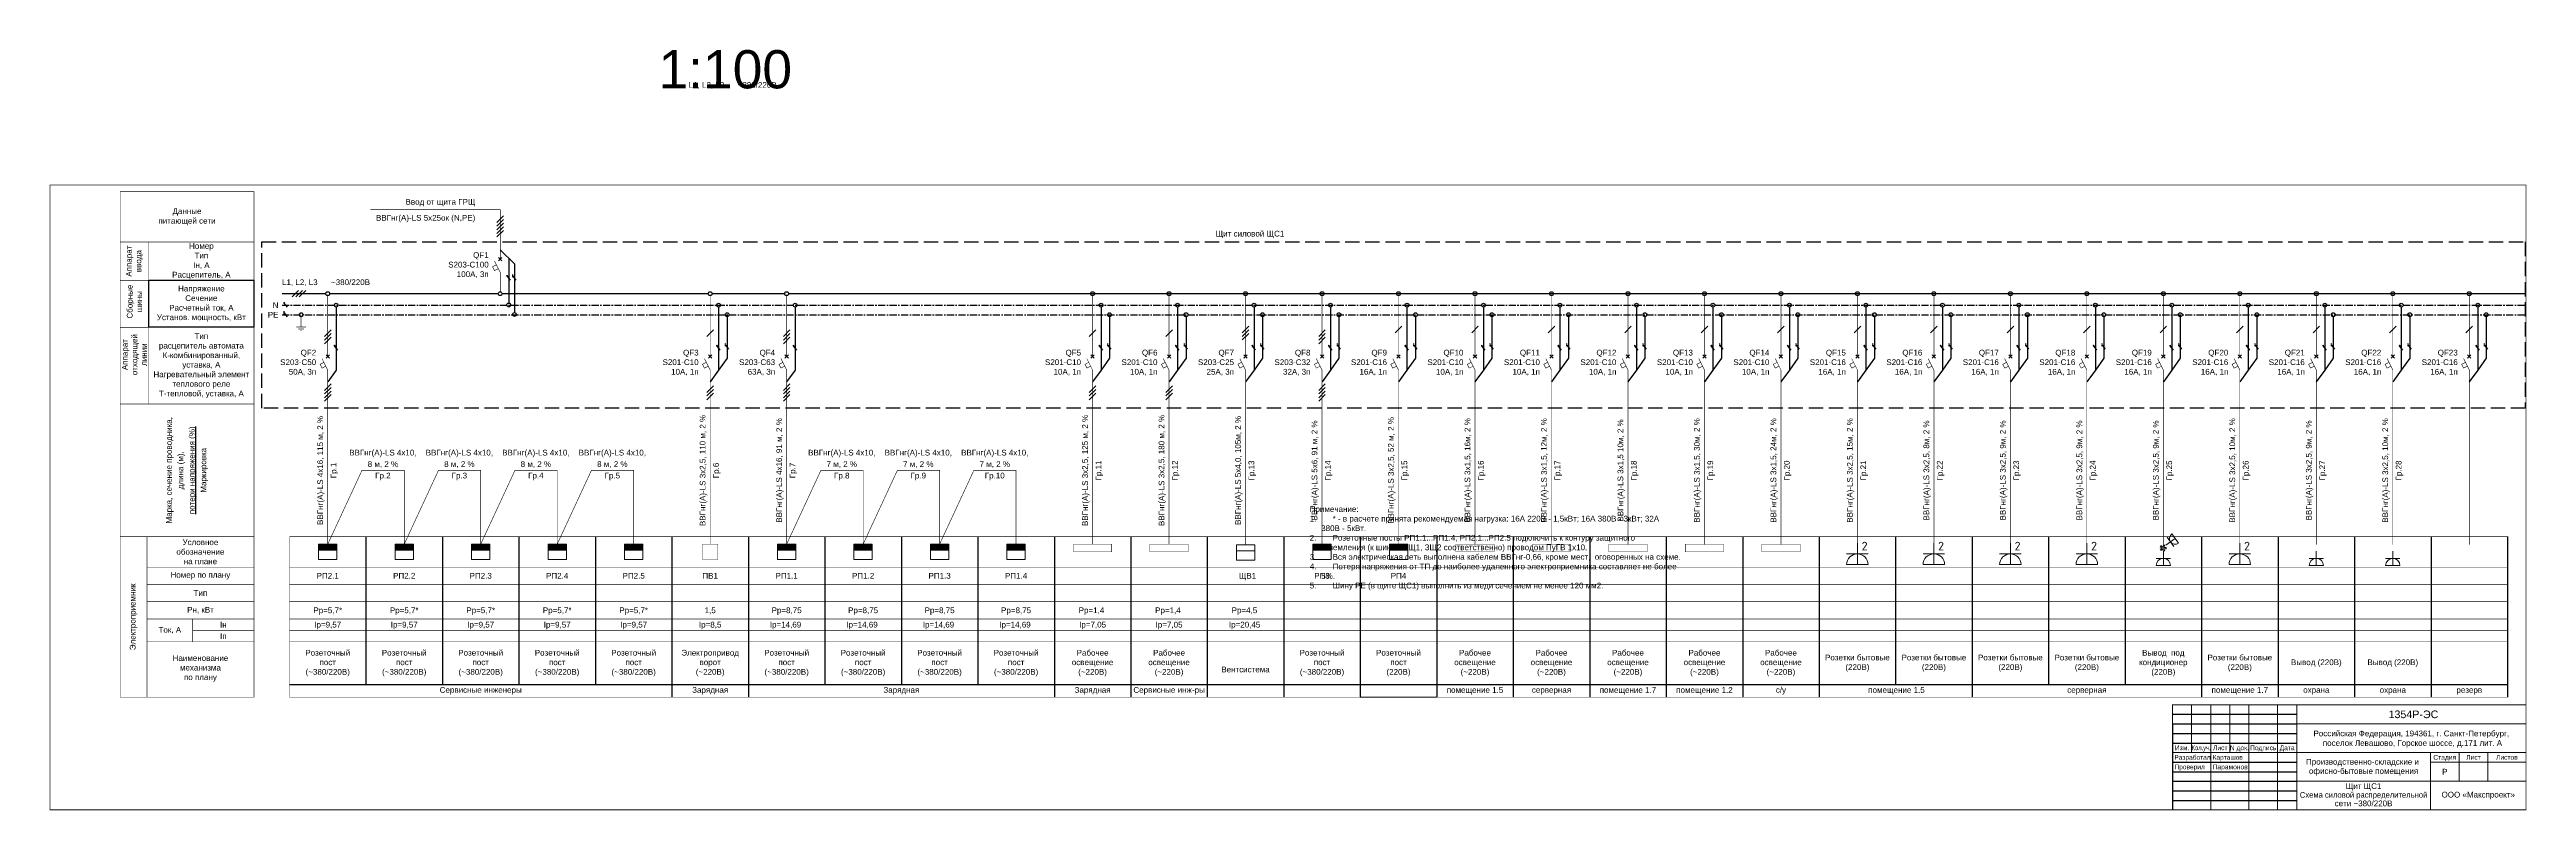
# Model space of a CAD drawing. Header units: millimetres. Extents: x -7047 to 653546, y -441812 to -147059.
# Drawn here: x 488048 to 617679, y -266499 to -226713 of the extents above; entities that cross this region are included whole.
import ezdxf
from ezdxf.enums import TextEntityAlignment as Align

# ---------------------------------------------------------------- set-up
doc = ezdxf.new("R2010")
doc.units = ezdxf.units.MM
for name, pattern in [('CENTER', [2, 1.25, -0.25, 0.25, -0.25]), ('CENTERX2', [4, 2.5, -0.5, 0.5, -0.5]), ('GOST2.303 4', [7, 5, -2, 0])]:
    doc.linetypes.add(name, pattern=pattern)
for name, color, linetype in [('$TEXT', 250, 'Continuous'), ('$ФОРМАТКА', 7, 'Continuous'), ('4Kabel', 7, 'Continuous'), ('4Obor', 2, 'Continuous'), ('4Text', 5, 'Continuous'), ('4Vspomog', 7, 'Continuous')]:
    doc.layers.add(name, color=color, linetype=linetype)
for name, color, linetype, lineweight in [('$Оbорудование', 173, 'Continuous', 20), ('$Оbорудование @ 1', 173, 'Continuous', 20), ('$Оbорудование @ 150', 173, 'Continuous', 20), ('$Оbорудование @ 60', 173, 'Continuous', 20), ('ЭОМ_схема_т', 7, 'Continuous', 25)]:
    doc.layers.add(name, color=color, linetype=linetype, lineweight=lineweight)
doc.styles.add('Arial', font='arial.ttf', dxfattribs={"height": 3.5})
doc.styles.add('Arial-0', font='arial.ttf')
doc.styles.add('ESKD', font='arial.ttf', dxfattribs={"width": 0.8, "height": 3})
doc.styles.add('ESKD_U', font='arial.ttf', dxfattribs={"width": 0.8, "height": 2.5})
doc.styles.add('GOST_B 0.0', font='isocpeur.ttf')
doc.styles.add('Аннот2.5', font='arial.ttf', dxfattribs={"height": 2.5})

# ---------------------------------------------------------------- blocks, each defined once
blk = doc.blocks.new('стрелка')
at = {"layer": '4Kabel', "linetype": 'Continuous', "const_width": 0.4}
blk.add_lwpolyline([(0, -4.4), (0, 0)], dxfattribs=at)
blk = doc.blocks.new('234234234')
at = {"layer": '$Оbорудование'}
h = blk.add_hatch(color=256, dxfattribs=at)
h.dxf.hatch_style = 1
h.paths.add_polyline_path([(150, 125), (30, 25), (150, 25)], flags=17)
h.paths.add_polyline_path([(150, 125), (-150, 125), (-30, 25), (30, 25)])
h.paths.add_polyline_path([(-150, 125), (-150, 25), (-30, 25)])
blk.add_lwpolyline([(-150, -125), (150, -125), (150, 125), (-150, 125)], close=True, dxfattribs=at)
blk.add_lwpolyline([(-150, 125), (-150, 25), (150, 25)], dxfattribs=at)
blk = doc.blocks.new('$БлокРозеток 2п+PEскрыт_IP2X')
at = {"layer": '$Оbорудование', "lineweight": 20}
blk.add_lwpolyline([(-2.5, 0, -1), (2.5, 0), (-2.5, 0)], format="xyb", dxfattribs=at)
for points in [[(-2.5, 2.5), (2.5, 2.5)], [(0, 0), (0, 5)]]:
    blk.add_lwpolyline(points, dxfattribs=at)
at = {"style": 'GOST_B 0.0'}
blk.add_attdef('КОЛИЧЕСТВОРОЗЕТОК', text='', height=2, dxfattribs=at).set_placement((1, 2.7), align=Align.BOTTOM_LEFT)
blk = doc.blocks.new('$Розетка 2п+PEcкрыт_IP2x')
at = {"layer": '$Оbорудование', "lineweight": 20}
blk.add_lwpolyline([(-2.5, 0, -1), (2.5, 0), (-2.5, 0)], format="xyb", dxfattribs=at)
for points in [[(-2.5, 2.5), (2.5, 2.5)], [(0, 0), (0, 5)]]:
    blk.add_lwpolyline(points, dxfattribs=at)
blk = doc.blocks.new('*U184')
at = {"layer": '$Оbорудование @ 1', "rotation": 35.85142707695863}
blk.add_blockref('$Розетка 2п+PEcкрыт_IP2x', (156, 98), dxfattribs=at)
at = {"layer": '$Оbорудование @ 60', "xscale": 60, "yscale": 60, "zscale": 60, "rotation": 35.85142707695862}
blk.add_blockref('$Розетка 2п+PEcкрыт_IP2x', (156, 98), dxfattribs=at)
blk = doc.blocks.new('вывод кондиционер')
for p, q in [((-163, 373), (-174, 409)), ((-163, 373), (-163, 373)), ((-154, 471), (-124, 493)), ((-74, 334), (-110, 334)), ((-58, 493), (-27, 471)), ((-7, 409), (-19, 374))]:
    blk.add_line(p, q)
for points in [[(-174, 409), (-147, 417), (-127, 422), (-113, 423)], [(-104, 398), (-124, 388), (-144, 380), (-163, 373)], [(-113, 423), (-133, 446), (-147, 462), (-154, 471)], [(-124, 493), (-115, 479), (-104, 461), (-92, 438)], [(-110, 334), (-109, 365), (-107, 386), (-104, 398)], [(-92, 438), (-83, 456), (-72, 474), (-58, 493)], [(-19, 374), (-35, 379), (-55, 387), (-79, 398)], [(-79, 398), (-75, 371), (-73, 350), (-74, 334)], [(-27, 471), (-41, 452), (-55, 436), (-70, 422)], [(-70, 422), (-57, 421), (-35, 417), (-7, 409)]]:
    blk.add_open_spline(points, degree=3)
at = {"layer": '$Оbорудование', "color": 1, "linetype": 'ByBlock'}
blk.add_blockref('*U184', (0, 0), dxfattribs=at)

msp = doc.modelspace()

# ---------------------------------------------------------------- linework, layer by layer
at = {"layer": '$Оbорудование', "color": 0, "linetype": 'ByBlock'}
for p, q in [((564651.5, -260577.6), (564651.5, -258807.8)), ((556645.7, -260577.6), (560648.7, -260577.6))]:
    msp.add_line(p, q, dxfattribs=at)
at = {"layer": '$Оbорудование'}
msp.add_lwpolyline([(550161.5, -253410), (551121.5, -253410), (551121.5, -252610), (550161.5, -252610)], close=True, dxfattribs=at)
msp.add_lwpolyline([(550161.5, -252610), (550161.5, -252930), (551121.5, -252930)], dxfattribs=at)
at = {"layer": '$ФОРМАТКА', "linetype": 'Continuous', "const_width": 50}
msp.add_lwpolyline([(488072.8, -266473.8), (617653.6, -266473.8), (617653.6, -233794), (488072.8, -233794)], close=True, dxfattribs=at)
at = {"layer": '$ФОРМАТКА'}
msp.add_lwpolyline([(617653.6, -266473.8, 50, 50, 0), (599153.6, -266473.8, 50, 50, 0), (599153.6, -260973.8, 50, 50, 0), (617653.6, -260973.8, 50, 50, 0)], format="xyseb", close=True, dxfattribs=at)
for points in [[(599153.6, -261473.8), (605653.6, -261473.8)], [(599153.6, -261973.8), (599153.6, -266473.8)], [(599153.6, -261973.8), (605653.6, -261973.8)], [(599153.6, -262473.8), (605653.6, -262473.8)], [(599153.6, -262973.8), (605653.6, -262973.8)], [(599153.6, -263973.8), (605653.6, -263973.8)], [(600153.6, -263473.8), (600153.6, -263473.8)], [(602153.6, -263473.8), (602153.6, -263473.8)], [(599153.6, -264473.8), (605653.6, -264473.8)], [(599153.6, -264973.8), (605653.6, -264973.8)], [(599153.6, -265473.8), (605653.6, -265473.8)], [(599153.6, -265973.8), (605653.6, -265973.8)]]:
    msp.add_lwpolyline(points, dxfattribs=at)
at = {"layer": '$ФОРМАТКА', "const_width": 50}
for points in [[(600153.6, -263473.8), (600153.6, -260973.8)], [(601153.6, -266473.8), (601153.6, -260973.8)], [(602153.6, -263473.8), (602153.6, -260973.8)], [(603153.6, -266473.8), (603153.6, -260973.8)], [(604653.6, -266473.8), (604653.6, -260973.8)], [(605653.6, -266473.8), (605653.6, -260973.8)], [(605653.6, -261973.8), (617653.6, -261973.8)], [(599153.6, -263473.8), (617653.6, -263473.8)], [(612653.6, -266473.8), (612653.6, -263473.8)], [(612653.6, -263973.8), (617653.6, -263973.8)], [(614153.6, -264973.8), (614153.6, -263473.8)], [(615653.6, -264973.8), (615653.6, -263473.8)], [(605653.6, -264973.8), (617653.6, -264973.8)]]:
    msp.add_lwpolyline(points, dxfattribs=at)
at = {"color": 7}
for points in [[(511462.7, -235751.6), (511808, -235406.3)], [(511462.7, -235948.6), (511808, -235603.4)], [(511462.7, -236131.8), (511808, -235786.5)], [(511462.7, -236328.8), (511808, -235983.5)], [(511462.7, -236511.9), (511808, -236166.6)], [(512380.3, -237922.6), (511635.4, -237177.6)], [(511547, -237755.9), (511723.7, -237579.1)], [(511723.7, -237755.9), (511547, -237579.1)], [(501083.3, -239305), (500738, -239650.3)], [(501280.3, -239305), (500935, -239650.3)], [(501463.4, -239305), (501118.1, -239650.3)], [(502435, -241715.9), (502780.3, -241370.6)], [(502435, -241913), (502780.3, -241567.7)], [(502435, -242096.1), (502780.3, -241750.8)], [(522449.1, -241715.9), (522794.4, -241370.6)], [(526451.9, -241715.9), (526797.2, -241370.6)], [(526451.9, -241913), (526797.2, -241567.7)], [(526451.9, -242096.1), (526797.2, -241750.8)], [(542463.2, -241715.9), (542808.5, -241370.6)], [(546466, -241715.9), (546811.3, -241370.6)], [(550468.8, -241518.9), (550814.1, -241173.6)], [(550468.8, -241715.9), (550814.1, -241370.6)], [(550468.8, -241715.9), (550814.1, -241370.6)], [(550468.8, -241899.1), (550814.1, -241553.8)], [(554471.6, -241715.9), (554816.9, -241370.6)], [(554471.6, -241913), (554816.9, -241567.7)], [(554471.6, -242096.1), (554816.9, -241750.8)], [(558474.4, -241518.9), (558819.7, -241173.6)], [(562477.3, -241518.9), (562822.5, -241173.6)], [(566480.1, -241518.9), (566825.4, -241173.6)], [(570482.9, -241518.9), (570828.2, -241173.6)], [(574485.7, -241518.9), (574831, -241173.6)], [(578488.5, -241518.9), (578833.8, -241173.6)], [(582491.3, -241518.9), (582836.6, -241173.6)], [(586494.1, -241518.9), (586839.4, -241173.6)], [(590497, -241518.9), (590842.3, -241173.6)], [(594499.8, -241518.9), (594845.1, -241173.6)], [(598502.6, -241518.9), (598847.9, -241173.6)], [(602505.4, -241518.9), (602850.7, -241173.6)], [(606508.2, -241518.9), (606853.5, -241173.6)], [(610511, -241518.9), (610856.3, -241173.6)], [(614513.9, -241518.9), (614859.1, -241173.6)], [(502519.3, -242857.6), (502696.1, -242680.8)], [(502696.1, -242857.6), (502519.3, -242680.8)], [(522533.4, -242857.6), (522710.1, -242680.8)], [(522710.1, -242857.6), (522533.4, -242680.8)], [(526536.2, -242857.6), (526713, -242680.8)], [(526713, -242857.6), (526536.2, -242680.8)], [(542547.4, -242857.6), (542724.2, -242680.8)], [(542724.2, -242857.6), (542547.4, -242680.8)], [(546550.3, -242857.6), (546727, -242680.8)], [(546727, -242857.6), (546550.3, -242680.8)], [(550553.1, -242857.6), (550729.8, -242680.8)], [(550729.8, -242857.6), (550553.1, -242680.8)], [(554555.9, -242857.6), (554732.7, -242680.8)], [(554732.7, -242857.6), (554555.9, -242680.8)], [(558558.7, -242857.6), (558735.5, -242680.8)], [(558735.5, -242857.6), (558558.7, -242680.8)], [(562561.5, -242857.6), (562738.3, -242680.8)], [(562738.3, -242857.6), (562561.5, -242680.8)], [(566564.3, -242857.6), (566741.1, -242680.8)], [(566741.1, -242857.6), (566564.3, -242680.8)], [(570567.1, -242857.6), (570743.9, -242680.8)], [(570743.9, -242857.6), (570567.1, -242680.8)], [(574570, -242857.6), (574746.7, -242680.8)], [(574746.7, -242857.6), (574570, -242680.8)], [(578572.8, -242857.6), (578749.6, -242680.8)], [(578749.6, -242857.6), (578572.8, -242680.8)], [(582575.6, -242857.6), (582752.4, -242680.8)], [(582752.4, -242857.6), (582575.6, -242680.8)], [(586578.4, -242857.6), (586755.2, -242680.8)], [(586755.2, -242857.6), (586578.4, -242680.8)], [(590581.2, -242857.6), (590758, -242680.8)], [(590758, -242857.6), (590581.2, -242680.8)], [(594584, -242857.6), (594760.8, -242680.8)], [(594760.8, -242857.6), (594584, -242680.8)], [(598586.8, -242857.6), (598763.6, -242680.8)], [(598763.6, -242857.6), (598586.8, -242680.8)], [(602589.7, -242857.6), (602766.4, -242680.8)], [(602766.4, -242857.6), (602589.7, -242680.8)], [(606592.5, -242857.6), (606769.3, -242680.8)], [(606769.3, -242857.6), (606592.5, -242680.8)], [(610595.3, -242857.6), (610772.1, -242680.8)], [(610772.1, -242857.6), (610595.3, -242680.8)], [(614598.1, -242857.6), (614774.9, -242680.8)], [(614774.9, -242857.6), (614598.1, -242680.8)], [(502435, -244538.4), (502780.3, -244193.1)], [(502435, -244721.6), (502780.3, -244376.3)], [(502435, -244918.6), (502780.3, -244573.3)], [(502435, -245101.7), (502780.3, -244756.4)], [(522449.1, -244642.1), (522794.4, -244296.8)], [(522449.1, -244825.2), (522794.4, -244479.9)], [(522449.1, -245032.5), (522794.4, -244687.3)], [(526451.9, -244538.4), (526797.2, -244193.1)], [(526451.9, -244721.6), (526797.2, -244376.3)], [(526451.9, -244918.6), (526797.2, -244573.3)], [(526451.9, -245101.7), (526797.2, -244756.4)], [(542463.2, -244642.1), (542808.5, -244296.8)], [(542463.2, -244825.2), (542808.5, -244479.9)], [(542463.2, -245032.5), (542808.5, -244687.3)], [(546466, -244642.1), (546811.3, -244296.8)], [(546466, -244825.2), (546811.3, -244479.9)], [(546466, -245032.5), (546811.3, -244687.3)], [(554471.6, -244538.4), (554816.9, -244193.1)], [(554471.6, -244721.6), (554816.9, -244376.3)], [(554471.6, -244918.6), (554816.9, -244573.3)], [(554471.6, -245101.7), (554816.9, -244756.4)], [(504609.1, -252177.6), (504609.1, -259910.8)], [(508611.9, -252177.6), (508611.9, -259910.8)], [(512614.7, -252177.6), (512614.7, -259910.8)], [(516617.5, -252177.6), (516617.5, -259910.8)], [(520620.3, -252177.6), (520620.3, -260577.6)], [(524623.2, -252177.6), (524623.2, -260577.6)], [(528626, -252177.6), (528626, -259910.8)], [(532628.8, -252177.6), (532628.8, -259910.8)], [(536631.6, -252177.6), (536631.6, -259910.8)], [(540634.4, -252177.6), (540634.4, -260577.6)], [(544637.2, -252177.6), (544637.2, -260577.6)], [(548640.1, -252177.6), (548640.1, -260577.6)], [(552642.9, -252177.6), (552642.9, -260577.6)], [(552642.9, -252177.6), (552642.9, -260577.6)], [(556645.7, -252177.6), (556645.7, -260577.6)], [(560648.5, -252177.6), (560648.5, -260577.6)], [(564651.3, -252177.6), (564651.3, -260577.6)], [(564651.3, -252177.6), (564651.3, -260577.6)], [(564651.5, -252177.6), (564651.5, -260577.6)], [(564651.5, -252177.6), (564651.5, -260577.6)], [(568654.1, -252177.6), (568654.1, -260577.6)], [(568654.1, -252177.6), (568654.1, -260577.6)], [(572656.9, -252177.6), (572656.9, -260577.6)], [(572656.9, -252177.6), (572656.9, -260577.6)], [(576659.8, -252177.6), (576659.8, -260577.6)], [(576659.8, -252177.6), (576659.8, -260577.6)], [(576659.8, -252177.6), (576659.8, -260577.6)], [(580662.6, -252177.6), (580662.6, -260577.6)], [(584665.4, -252177.6), (584665.4, -259910.8)], [(588668.2, -252177.6), (588668.2, -260577.6)], [(592671, -252177.6), (592671, -259910.8)], [(596673.8, -252177.6), (596673.8, -259910.8)], [(600676.6, -252177.6), (600676.6, -260577.6)], [(604679.5, -252177.6), (604679.5, -260577.6)], [(608682.3, -252177.6), (608682.3, -260577.6)], [(612685.1, -252177.6), (612685.1, -260577.6)], [(616687.9, -252177.6), (616687.9, -260577.6)], [(500606.3, -259910.8), (524623.2, -259910.8)], [(524623.2, -259910.8), (616687.9, -259910.8)]]:
    msp.add_lwpolyline(points, dxfattribs=at)
for points, const_width in [([(502508.2, -239477.6), (500211.4, -239477.6)], 80), ([(511535.4, -239478.7), (502708.1, -239478.7)], 80), ([(511981.8, -239478.7), (511735.3, -239478.7)], 80), ([(522521.8, -239478.7), (511981.8, -239478.7)], 80), ([(522721.8, -239477.6), (526456.4, -239477.6), (526524.6, -239477.6)], 80), ([(526724.6, -239477.6), (617613.4, -239477.6)], 80), ([(542735.8, -239477.6), (546538.6, -239477.6)], 80), ([(546738.6, -239477.6), (552143.4, -239477.6)], 80), ([(500606.3, -252177.6), (524623.2, -252177.6)], 30), ([(500606.3, -252177.6), (500606.3, -260577.6)], 30), ([(524623.2, -252177.6), (616687.9, -252177.6)], 30), ([(500606.3, -253777.6), (524623.2, -253777.6)], 30), ([(524623.2, -253777.6), (616687.9, -253777.6)], 30), ([(500606.3, -254679.9), (524623.2, -254679.9)], 30), ([(500606.3, -254679.9), (524623.2, -254679.9)], 30), ([(524623.2, -254679.9), (548640.1, -254679.9)], 30), ([(524623.2, -254679.9), (616687.9, -254679.9)], 30), ([(500606.3, -255582.1), (524623.2, -255582.1)], 30), ([(500606.3, -256484.4), (524623.2, -256484.4)], 30), ([(524623.2, -255582.1), (616687.9, -255582.1)], 30), ([(524623.2, -256484.4), (616687.9, -256484.4)], 30), ([(500606.3, -257084.4), (524623.2, -257084.4)], 30), ([(500606.3, -257684.4), (524623.2, -257684.4)], 30), ([(524623.2, -257084.4), (616687.9, -257084.4)], 30), ([(524623.2, -257684.4), (616687.9, -257684.4)], 30), ([(500606.3, -260577.6), (616687.9, -260577.6)], 30)]:
    msp.add_lwpolyline(points, dxfattribs=dict(at, const_width=const_width))
for points, const_width in [([(522221.8, -253377.6), (523021.8, -253377.6), (523021.8, -252577.6), (522221.8, -252577.6)], 30), ([(541635.8, -252977.6), (543635.8, -252977.6), (543635.8, -252577.6), (541635.8, -252577.6)], 20), ([(545638.6, -252977.6), (547638.6, -252977.6), (547638.6, -252577.6), (545638.6, -252577.6)], 20), ([(561649.9, -252977.6), (563649.9, -252977.6), (563649.9, -252577.6), (561649.9, -252577.6)], 20), ([(561649.9, -252977.6), (563649.9, -252977.6), (563649.9, -252577.6), (561649.9, -252577.6)], 20), ([(565652.7, -252977.6), (567652.7, -252977.6), (567652.7, -252577.6), (565652.7, -252577.6)], 20), ([(569655.5, -252977.6), (571655.5, -252977.6), (571655.5, -252577.6), (569655.5, -252577.6)], 20), ([(573658.3, -252977.6), (575658.3, -252977.6), (575658.3, -252577.6), (573658.3, -252577.6)], 20), ([(577661.2, -252977.6), (579661.2, -252977.6), (579661.2, -252577.6), (577661.2, -252577.6)], 20)]:
    msp.add_lwpolyline(points, close=True, dxfattribs=dict(at, const_width=const_width))
at = {"layer": '4Kabel', "color": 7}
for p, q in [((512080.3, -237622.6), (512080.3, -239967.5)), ((512380.3, -237922.6), (512380.3, -240467.5)), ((512165.9, -238771.5), (511994.7, -238547)), ((512465.9, -238771.5), (512294.7, -238547)), ((500499.8, -240189.8), (500328.7, -239965.3)), ((500328.7, -240540.3), (500328.7, -240390.3)), ((500499.8, -240689.8), (500328.7, -240465.3)), ((503051.2, -240177.6), (503051.2, -243469.2)), ((523065.3, -240177.6), (523065.3, -243469.2)), ((523508.8, -240677.6), (523508.8, -242847.5)), ((527068.1, -240177.6), (527068.1, -243469.2)), ((543079.3, -240177.6), (543079.3, -243469.2)), ((543522.9, -240677.6), (543522.9, -242847.5)), ((547082.2, -240177.6), (547082.2, -243469.2)), ((547525.7, -240677.6), (547525.7, -242847.5)), ((551085, -240177.6), (551085, -243469.2)), ((551528.5, -240677.6), (551528.5, -242847.5)), ((555087.8, -240177.6), (555087.8, -243469.2)), ((555531.3, -240677.6), (555531.3, -242847.5)), ((559090.6, -240177.6), (559090.6, -243469.2)), ((559534.1, -240677.6), (559534.1, -242847.5)), ((563093.4, -240177.6), (563093.4, -243469.2)), ((563536.9, -240677.6), (563536.9, -242847.5)), ((567096.2, -240177.6), (567096.2, -243469.2)), ((567539.7, -240677.6), (567539.7, -242847.5)), ((571099, -240177.6), (571099, -243469.2)), ((571542.6, -240677.6), (571542.6, -242847.5)), ((575101.9, -240177.6), (575101.9, -243469.2)), ((575545.4, -240677.6), (575545.4, -242847.5)), ((579104.7, -240177.6), (579104.7, -243469.2)), ((579548.2, -240677.6), (579548.2, -242847.5)), ((583107.5, -240177.6), (583107.5, -243469.2)), ((583551, -240677.6), (583551, -242847.5)), ((587110.3, -240177.6), (587110.3, -243469.2)), ((587553.8, -240677.6), (587553.8, -242847.5)), ((591113.1, -240177.6), (591113.1, -243469.2)), ((591556.6, -240677.6), (591556.6, -242847.5)), ((595115.9, -240177.6), (595115.9, -243469.2)), ((595559.4, -240677.6), (595559.4, -242847.5)), ((599118.7, -240177.6), (599118.7, -243469.2)), ((599562.3, -240677.6), (599562.3, -242847.5)), ((603121.6, -240177.6), (603121.6, -243469.2)), ((603565.1, -240677.6), (603565.1, -242847.5)), ((607124.4, -240177.6), (607124.4, -243469.2)), ((607567.9, -240677.6), (607567.9, -242847.5)), ((611127.2, -240177.6), (611127.2, -243469.2)), ((611570.7, -240677.6), (611570.7, -242847.5)), ((615130, -240177.6), (615130, -243469.2)), ((615573.5, -240677.6), (615573.5, -242847.5)), ((503136.8, -242424.8), (502965.6, -242200.4)), ((523150.8, -242424.8), (522979.7, -242200.4)), ((523594.3, -242379.5), (523423.2, -242155.1)), ((527153.7, -242424.8), (526982.5, -242200.4)), ((543164.9, -242424.8), (542993.8, -242200.4)), ((543608.4, -242379.5), (543437.3, -242155.1)), ((547167.7, -242424.8), (546996.6, -242200.4)), ((547611.2, -242379.5), (547440.1, -242155.1)), ((551170.5, -242424.8), (550999.4, -242200.4)), ((551614.1, -242379.5), (551442.9, -242155.1)), ((555173.4, -242424.8), (555002.2, -242200.4)), ((555616.9, -242379.5), (555445.7, -242155.1)), ((559176.2, -242424.8), (559005, -242200.4)), ((559619.7, -242379.5), (559448.5, -242155.1)), ((563179, -242424.8), (563007.8, -242200.4)), ((563622.5, -242379.5), (563451.4, -242155.1)), ((567181.8, -242424.8), (567010.7, -242200.4)), ((567625.3, -242379.5), (567454.2, -242155.1)), ((571184.6, -242424.8), (571013.5, -242200.4)), ((571628.1, -242379.5), (571457, -242155.1)), ((575187.4, -242424.8), (575016.3, -242200.4)), ((575630.9, -242379.5), (575459.8, -242155.1)), ((579190.2, -242424.8), (579019.1, -242200.4)), ((579633.8, -242379.5), (579462.6, -242155.1)), ((583193.1, -242424.8), (583021.9, -242200.4)), ((583636.6, -242379.5), (583465.4, -242155.1)), ((587195.9, -242424.8), (587024.7, -242200.4)), ((587639.4, -242379.5), (587468.2, -242155.1)), ((591198.7, -242424.8), (591027.5, -242200.4)), ((591642.2, -242379.5), (591471.1, -242155.1)), ((595201.5, -242424.8), (595030.4, -242200.4)), ((595645, -242379.5), (595473.9, -242155.1)), ((599204.3, -242424.8), (599033.2, -242200.4)), ((599647.8, -242379.5), (599476.7, -242155.1)), ((603207.1, -242424.8), (603036, -242200.4)), ((603650.6, -242379.5), (603479.5, -242155.1)), ((607209.9, -242424.8), (607038.8, -242200.4)), ((607653.5, -242379.5), (607482.3, -242155.1)), ((611212.8, -242424.8), (611041.6, -242200.4)), ((611656.3, -242379.5), (611485.1, -242155.1)), ((615215.6, -242424.8), (615044.4, -242200.4)), ((615659.1, -242379.5), (615487.9, -242155.1)), ((503051.2, -243469.2), (502607.7, -244090.9)), ((523065.3, -243469.2), (522621.8, -244090.9)), ((523508.8, -242847.5), (523065.3, -243469.2)), ((527068.1, -243469.2), (526624.6, -244090.9)), ((543079.3, -243469.2), (542635.8, -244090.9)), ((543522.9, -242847.5), (543079.3, -243469.2)), ((547082.2, -243469.2), (546638.6, -244090.9)), ((547525.7, -242847.5), (547082.2, -243469.2)), ((551085, -243469.2), (550641.5, -244090.9)), ((551528.5, -242847.5), (551085, -243469.2)), ((555087.8, -243469.2), (554644.3, -244090.9)), ((555087.8, -243469.2), (554644.3, -244090.9)), ((555531.3, -242847.5), (555087.8, -243469.2)), ((559090.6, -243469.2), (558647.1, -244090.9)), ((559534.1, -242847.5), (559090.6, -243469.2)), ((563093.4, -243469.2), (562649.9, -244090.9)), ((563536.9, -242847.5), (563093.4, -243469.2)), ((567096.2, -243469.2), (566652.7, -244090.9)), ((567539.7, -242847.5), (567096.2, -243469.2)), ((571099, -243469.2), (570655.5, -244090.9)), ((571542.6, -242847.5), (571099, -243469.2)), ((575101.9, -243469.2), (574658.3, -244090.9)), ((575545.4, -242847.5), (575101.9, -243469.2)), ((579104.7, -243469.2), (578661.2, -244090.9)), ((579548.2, -242847.5), (579104.7, -243469.2)), ((583107.5, -243469.2), (582664, -244090.9)), ((583551, -242847.5), (583107.5, -243469.2)), ((587110.3, -243469.2), (586666.8, -244090.9)), ((587553.8, -242847.5), (587110.3, -243469.2)), ((591113.1, -243469.2), (590669.6, -244090.9)), ((591556.6, -242847.5), (591113.1, -243469.2)), ((595115.9, -243469.2), (594672.4, -244090.9)), ((595559.4, -242847.5), (595115.9, -243469.2)), ((599118.7, -243469.2), (598675.2, -244090.9)), ((599562.3, -242847.5), (599118.7, -243469.2)), ((603121.6, -243469.2), (602678.1, -244090.9)), ((603565.1, -242847.5), (603121.6, -243469.2)), ((607124.4, -243469.2), (606680.9, -244090.9)), ((607567.9, -242847.5), (607124.4, -243469.2)), ((611127.2, -243469.2), (610683.7, -244090.9)), ((611570.7, -242847.5), (611127.2, -243469.2)), ((615130, -243469.2), (614686.5, -244090.9)), ((615573.5, -242847.5), (615130, -243469.2))]:
    msp.add_line(p, q, dxfattribs=at)
at = {"layer": '4Kabel', "color": 7, "linetype": 'CENTER'}
for p, q in [((512294.7, -238622), (512294.7, -238472)), ((523423.2, -242230.1), (523423.2, -242080.1)), ((543437.3, -242230.1), (543437.3, -242080.1)), ((547440.1, -242230.1), (547440.1, -242080.1)), ((551442.9, -242230.1), (551442.9, -242080.1)), ((555445.7, -242230.1), (555445.7, -242080.1)), ((559448.5, -242230.1), (559448.5, -242080.1)), ((563451.4, -242230.1), (563451.4, -242080.1)), ((567454.2, -242230.1), (567454.2, -242080.1)), ((571457, -242230.1), (571457, -242080.1)), ((575459.8, -242230.1), (575459.8, -242080.1)), ((579462.6, -242230.1), (579462.6, -242080.1)), ((583465.4, -242230.1), (583465.4, -242080.1)), ((587468.2, -242230.1), (587468.2, -242080.1)), ((591471.1, -242230.1), (591471.1, -242080.1)), ((595473.9, -242230.1), (595473.9, -242080.1)), ((599476.7, -242230.1), (599476.7, -242080.1)), ((603479.5, -242230.1), (603479.5, -242080.1)), ((607482.3, -242230.1), (607482.3, -242080.1)), ((611485.1, -242230.1), (611485.1, -242080.1)), ((615487.9, -242230.1), (615487.9, -242080.1))]:
    msp.add_line(p, q, dxfattribs=at)
at = {"layer": '4Kabel', "color": 7, "linetype": 'CENTERX2', "ltscale": 150}
for p, q in [((500214.2, -240077.6), (617613.4, -240077.6)), ((500214.2, -240577.6), (617613.4, -240577.6))]:
    msp.add_line(p, q, dxfattribs=at)
at = {"layer": '4Kabel', "color": 7, "linetype": 'Continuous', "const_width": 30}
for points in [[(511635.4, -235078.8), (504828.4, -235078.8)], [(511635.4, -237667.5), (511635.4, -235078.8)], [(502607.7, -242769.2), (502607.7, -239577.6)], [(522621.8, -242769.2), (522621.8, -239577.6)], [(526624.6, -242769.2), (526624.6, -239577.6)], [(542635.8, -242769.2), (542635.8, -239577.6)], [(546638.6, -242769.2), (546638.6, -239577.6)], [(550641.5, -242769.2), (550641.5, -239577.6)], [(554644.3, -242769.2), (554644.3, -239577.6)], [(558647.1, -242769.2), (558647.1, -239577.6)], [(562649.9, -242769.2), (562649.9, -239577.6)], [(566652.7, -242769.2), (566652.7, -239577.6)], [(570655.5, -242769.2), (570655.5, -239577.6)], [(574658.3, -242769.2), (574658.3, -239577.6)], [(578661.2, -242769.2), (578661.2, -239577.6)], [(582664, -242769.2), (582664, -239577.6)], [(586666.8, -242769.2), (586666.8, -239577.6)], [(590669.6, -242769.2), (590669.6, -239577.6)], [(594672.4, -242769.2), (594672.4, -239577.6)], [(598675.2, -242769.2), (598675.2, -239577.6)], [(602678.1, -242769.2), (602678.1, -239577.6)], [(606680.9, -242769.2), (606680.9, -239577.6)], [(610683.7, -242769.2), (610683.7, -239577.6)], [(614686.5, -242769.2), (614686.5, -239577.6)], [(502607.7, -243469.2), (502607.7, -252577.6)], [(522621.8, -243469.2), (522621.8, -252577.6)], [(526624.6, -243469.2), (526624.6, -252577.6)], [(542635.8, -243469.2), (542635.8, -252577.6)], [(546638.6, -243469.2), (546638.6, -252577.6)], [(550641.5, -243469.2), (550641.5, -252610)], [(554644.3, -243469.2), (554644.3, -252577.6)], [(558647.1, -243469.2), (558647.1, -252577.6)], [(558647.1, -243469.2), (558647.1, -252610)], [(562649.9, -243469.2), (562649.9, -252610)], [(566652.7, -243469.2), (566652.7, -252610)], [(570655.5, -243469.2), (570655.5, -252610)], [(574658.3, -243469.2), (574658.3, -252610)], [(578661.2, -243469.2), (578661.2, -252610)], [(582664, -243469.2), (582664, -252610)], [(586666.8, -243469.2), (586666.8, -252610)], [(590669.6, -243469.2), (590669.6, -252610)], [(594672.4, -243469.2), (594672.4, -252610)], [(598675.2, -243469.2), (598675.2, -252610)], [(602678.1, -243469.2), (602678.1, -252610)], [(606680.9, -243469.2), (606680.9, -252610)], [(610683.7, -243469.2), (610683.7, -252610)], [(614686.5, -243469.2), (614686.5, -252610)]]:
    msp.add_lwpolyline(points, dxfattribs=at)
at = {"layer": '4Kabel', "color": 7, "const_width": 30}
for points in [[(511635.4, -238367.5), (511635.4, -239381.2)], [(501214.2, -240677.6), (501214.2, -241221.5)], [(500964.2, -241221.5), (501464.2, -241221.5)], [(501064.2, -241321.5), (501364.2, -241321.5)], [(501164.2, -241421.5), (501264.2, -241421.5)]]:
    msp.add_lwpolyline(points, dxfattribs=at)
at = {"layer": '4Kabel', "color": 7, "const_width": 50}
for points in [[(511969.7, -238547, 1), (512019.7, -238547, 1)], [(500303.7, -239965.3, 1), (500353.7, -239965.3, 1)], [(502940.6, -242200.4, 1), (502990.6, -242200.4, 1)], [(522954.7, -242200.4, 1), (523004.7, -242200.4, 1)], [(526957.5, -242200.4, 1), (527007.5, -242200.4, 1)], [(542968.8, -242200.4, 1), (543018.8, -242200.4, 1)], [(546971.6, -242200.4, 1), (547021.6, -242200.4, 1)], [(550974.4, -242200.4, 1), (551024.4, -242200.4, 1)], [(554977.2, -242200.4, 1), (555027.2, -242200.4, 1)], [(558980, -242200.4, 1), (559030, -242200.4, 1)], [(562982.8, -242200.4, 1), (563032.8, -242200.4, 1)], [(566985.7, -242200.4, 1), (567035.7, -242200.4, 1)], [(570988.5, -242200.4, 1), (571038.5, -242200.4, 1)], [(574991.3, -242200.4, 1), (575041.3, -242200.4, 1)], [(578994.1, -242200.4, 1), (579044.1, -242200.4, 1)], [(582996.9, -242200.4, 1), (583046.9, -242200.4, 1)], [(586999.7, -242200.4, 1), (587049.7, -242200.4, 1)], [(591002.5, -242200.4, 1), (591052.5, -242200.4, 1)], [(595005.4, -242200.4, 1), (595055.4, -242200.4, 1)], [(599008.2, -242200.4, 1), (599058.2, -242200.4, 1)], [(603011, -242200.4, 1), (603061, -242200.4, 1)], [(607013.8, -242200.4, 1), (607063.8, -242200.4, 1)], [(611016.6, -242200.4, 1), (611066.6, -242200.4, 1)], [(615019.4, -242200.4, 1), (615069.4, -242200.4, 1)]]:
    msp.add_lwpolyline(points, format="xyb", close=True, dxfattribs=at)
at = {"layer": '4Kabel', "color": 7, "linetype": 'Continuous'}
for points in [[(506610.5, -252577.6, 30, 30, 0), (506610.5, -248713.3, 30, 30, 0), (504401.7, -248713.3, 30, 30, 0), (502607.7, -252577.6, 0, 0, 0)], [(510613.3, -252577.6, 30, 30, 0), (510613.3, -248713.3, 30, 30, 0), (508404.5, -248713.3, 30, 30, 0), (506610.5, -252577.6, 0, 0, 0)], [(514616.1, -252577.6, 30, 30, 0), (514616.1, -248713.3, 30, 30, 0), (512407.3, -248713.3, 30, 30, 0), (510613.3, -252577.6, 0, 0, 0)], [(518618.9, -252577.6, 30, 30, 0), (518618.9, -248713.3, 30, 30, 0), (516410.1, -248713.3, 30, 30, 0), (514616.1, -252577.6, 0, 0, 0)], [(530627.4, -252577.6, 30, 30, 0), (530627.4, -248713.3, 30, 30, 0), (528418.6, -248713.3, 30, 30, 0), (526624.6, -252577.6, 0, 0, 0)], [(534630.2, -252577.6, 30, 30, 0), (534630.2, -248713.3, 30, 30, 0), (532421.4, -248713.3, 30, 30, 0), (530627.4, -252577.6, 0, 0, 0)], [(538633, -252577.6, 30, 30, 0), (538633, -248713.3, 30, 30, 0), (536424.2, -248713.3, 30, 30, 0), (534630.2, -252577.6, 0, 0, 0)]]:
    msp.add_lwpolyline(points, format="xyseb", dxfattribs=at)
at = {"layer": '4Kabel', "color": 7}
for centre in [(502607.7, -239477.6), (522621.8, -239477.6), (526624.6, -239477.6), (542635.8, -239477.6), (546638.6, -239477.6), (550641.5, -239477.6), (554644.3, -239477.6), (558647.1, -239477.6), (562649.9, -239477.6), (566652.7, -239477.6), (570655.5, -239477.6), (574658.3, -239477.6), (578661.2, -239477.6), (582664, -239477.6), (582664, -239477.6), (586666.8, -239477.6), (590669.6, -239477.6), (594672.4, -239477.6), (598675.2, -239477.6), (602678.1, -239477.6), (606680.9, -239477.6), (610683.7, -239477.6), (614686.5, -239477.6), (501214.2, -240577.6), (503051.2, -240077.6), (512080.3, -240067.5), (512380.3, -240567.5), (523065.3, -240077.6), (523508.8, -240577.6), (527068.1, -240077.6), (543079.3, -240077.6), (543522.9, -240577.6), (547082.2, -240077.6), (547525.7, -240577.6), (551085, -240077.6), (551528.5, -240577.6), (555087.8, -240077.6), (555531.3, -240577.6), (559090.6, -240077.6), (559534.1, -240577.6), (563093.4, -240077.6), (563536.9, -240577.6), (567096.2, -240077.6), (567539.7, -240577.6), (571099, -240077.6), (571099, -240077.6), (571542.6, -240577.6), (575101.9, -240077.6), (575545.4, -240577.6), (579104.7, -240077.6), (579548.2, -240577.6), (583107.5, -240077.6), (583551, -240577.6), (587110.3, -240077.6), (587553.8, -240577.6), (591113.1, -240077.6), (591556.6, -240577.6), (595115.9, -240077.6), (595559.4, -240577.6), (599118.7, -240077.6), (599562.3, -240577.6), (603121.6, -240077.6), (603565.1, -240577.6), (607124.4, -240077.6), (607567.9, -240577.6), (611127.2, -240077.6), (611570.7, -240577.6), (615130, -240077.6), (615573.5, -240577.6)]:
    msp.add_circle(centre, 100, dxfattribs=at)
at = {"layer": '4Kabel', "color": 7, "linetype": 'Continuous'}
msp.add_circle((511635.4, -239481.2), 100, dxfattribs=at)
at = {"layer": '4Obor', "color": 7, "linetype": 'Continuous', "const_width": 30}
for points in [[(511435.4, -237967.5), (511235.4, -238067.5), (511335.4, -238267.5), (511535.4, -238167.5)], [(511635.4, -238367.5), (511335.4, -237767.5)], [(502407.7, -243069.2), (502207.7, -243169.2), (502307.7, -243369.2), (502507.7, -243269.2)], [(502607.7, -243469.2), (502307.7, -242869.2)], [(522421.8, -243069.2), (522221.8, -243169.2), (522321.8, -243369.2), (522521.8, -243269.2)], [(522621.8, -243469.2), (522321.8, -242869.2)], [(526424.6, -243069.2), (526224.6, -243169.2), (526324.6, -243369.2), (526524.6, -243269.2)], [(526624.6, -243469.2), (526324.6, -242869.2)], [(542435.8, -243069.2), (542235.8, -243169.2), (542335.8, -243369.2), (542535.8, -243269.2)], [(542635.8, -243469.2), (542335.8, -242869.2)], [(546438.6, -243069.2), (546238.6, -243169.2), (546338.6, -243369.2), (546538.6, -243269.2)], [(546638.6, -243469.2), (546338.6, -242869.2)], [(550441.5, -243069.2), (550241.5, -243169.2), (550341.5, -243369.2), (550541.5, -243269.2)], [(550641.5, -243469.2), (550341.5, -242869.2)], [(554444.3, -243069.2), (554244.3, -243169.2), (554344.3, -243369.2), (554544.3, -243269.2)], [(554644.3, -243469.2), (554344.3, -242869.2)], [(558447.1, -243069.2), (558247.1, -243169.2), (558347.1, -243369.2), (558547.1, -243269.2)], [(558647.1, -243469.2), (558347.1, -242869.2)], [(562449.9, -243069.2), (562249.9, -243169.2), (562349.9, -243369.2), (562549.9, -243269.2)], [(562649.9, -243469.2), (562349.9, -242869.2)], [(566452.7, -243069.2), (566252.7, -243169.2), (566352.7, -243369.2), (566552.7, -243269.2)], [(566652.7, -243469.2), (566352.7, -242869.2)], [(570455.5, -243069.2), (570255.5, -243169.2), (570355.5, -243369.2), (570555.5, -243269.2)], [(570655.5, -243469.2), (570355.5, -242869.2)], [(574458.3, -243069.2), (574258.3, -243169.2), (574358.3, -243369.2), (574558.3, -243269.2)], [(574658.3, -243469.2), (574358.3, -242869.2)], [(578461.2, -243069.2), (578261.2, -243169.2), (578361.2, -243369.2), (578561.2, -243269.2)], [(578661.2, -243469.2), (578361.2, -242869.2)], [(582464, -243069.2), (582264, -243169.2), (582364, -243369.2), (582564, -243269.2)], [(582664, -243469.2), (582364, -242869.2)], [(586466.8, -243069.2), (586266.8, -243169.2), (586366.8, -243369.2), (586566.8, -243269.2)], [(586666.8, -243469.2), (586366.8, -242869.2)], [(590469.6, -243069.2), (590269.6, -243169.2), (590369.6, -243369.2), (590569.6, -243269.2)], [(590669.6, -243469.2), (590369.6, -242869.2)], [(594472.4, -243069.2), (594272.4, -243169.2), (594372.4, -243369.2), (594572.4, -243269.2)], [(594672.4, -243469.2), (594372.4, -242869.2)], [(598475.2, -243069.2), (598275.2, -243169.2), (598375.2, -243369.2), (598575.2, -243269.2)], [(598675.2, -243469.2), (598375.2, -242869.2)], [(602478.1, -243069.2), (602278.1, -243169.2), (602378.1, -243369.2), (602578.1, -243269.2)], [(602678.1, -243469.2), (602378.1, -242869.2)], [(606480.9, -243069.2), (606280.9, -243169.2), (606380.9, -243369.2), (606580.9, -243269.2)], [(606680.9, -243469.2), (606380.9, -242869.2)], [(610483.7, -243069.2), (610283.7, -243169.2), (610383.7, -243369.2), (610583.7, -243269.2)], [(610683.7, -243469.2), (610383.7, -242869.2)], [(614486.5, -243069.2), (614286.5, -243169.2), (614386.5, -243369.2), (614586.5, -243269.2)], [(614686.5, -243469.2), (614386.5, -242869.2)]]:
    msp.add_lwpolyline(points, dxfattribs=at)
at = {"layer": '4Vspomog', "color": 7, "const_width": 30}
for points in [[(491743.9, -260577.6), (498743.9, -260577.6), (498743.9, -234136.6), (491743.9, -234136.6)], [(491743.9, -236777.6), (493243.9, -236777.6), (493243.9, -241232.9), (491743.9, -241232.9)], [(493243.9, -236777.6), (498743.9, -236777.6), (498743.9, -238777.6), (493243.9, -238777.6)], [(491743.9, -241232.9), (493243.9, -241232.9), (493243.9, -245249), (491743.9, -245249)], [(493243.9, -241232.9), (498743.9, -241232.9), (498743.9, -245249), (493243.9, -245249)], [(491743.9, -252177.6), (493143.9, -252177.6), (493143.9, -260577.6), (491743.9, -260577.6)], [(493143.9, -252177.6), (498743.9, -252177.6), (498743.9, -253777.6), (493143.9, -253777.6)], [(493143.9, -253777.6), (498743.9, -253777.6), (498743.9, -254679.9), (493143.9, -254679.9)], [(493143.9, -254679.9), (498743.9, -254679.9), (498743.9, -255582.1), (493143.9, -255582.1)], [(493143.9, -255582.1), (498743.9, -255582.1), (498743.9, -256484.4), (493143.9, -256484.4)], [(493143.9, -256484.4), (495543.9, -256484.4), (495543.9, -257684.4), (493143.9, -257684.4)], [(495543.9, -256484.4), (498743.9, -256484.4), (498743.9, -257084.4), (495543.9, -257084.4)], [(493143.9, -257684.4), (498743.9, -257684.4), (498743.9, -260577.6), (493143.9, -260577.6)], [(495543.9, -257084.4), (498743.9, -257084.4), (498743.9, -257684.4), (495543.9, -257684.4)]]:
    msp.add_lwpolyline(points, close=True, dxfattribs=at)
at = {"layer": '4Vspomog', "color": 7, "linetype": 'GOST2.303 4', "ltscale": 150}
msp.add_lwpolyline([(499157.7, -236767.8), (617613.2, -236767.8), (617613.8, -245457.9), (499157.7, -245457.9)], close=True, dxfattribs=at)
at = {"layer": '4Vspomog', "color": 7, "const_width": 30}
msp.add_lwpolyline([(493243.9, -238777.6), (491743.9, -238777.6)], dxfattribs=at)
at = {"layer": '4Vspomog', "color": 7}
msp.add_lwpolyline([(493243.9, -238777.6), (498743.9, -238777.6), (498743.9, -241232.9), (493243.9, -241232.9)], close=True, dxfattribs=at)

# ---------------------------------------------------------------- block references
at = {"layer": '$Оbорудование', "color": 0, "linetype": 'ByBlock', "xscale": 2, "yscale": 2, "zscale": 2, "rotation": 90}
msp.add_blockref('вывод кондиционер', (599493.1, -252596.3), dxfattribs=at)
at = {"layer": '$Оbорудование @ 150', "color": 0, "linetype": 'ByBlock', "xscale": 225, "yscale": 225, "zscale": 225}
for p in [(582661.9, -253643.6), (586664.7, -253643.6), (590667.5, -253643.6), (594670.4, -253643.6), (594670.4, -253643.6), (602676, -253643.6)]:
    msp.add_blockref('$БлокРозеток 2п+PEскрыт_IP2X', p, dxfattribs=at).add_auto_attribs({'КОЛИЧЕСТВОРОЗЕТОК': '2'})
at = {"layer": '$Оbорудование @ 150', "color": 0, "linetype": 'ByBlock', "xscale": 150, "yscale": 150, "zscale": 150}
for p in [(598675.7, -253695.2), (606681.3, -253695.2), (610684.1, -253695.2)]:
    msp.add_blockref('$БлокРозеток 2п+PEскрыт_IP2X', p, dxfattribs=at)
at = {"color": 7, "xscale": 100, "yscale": 100, "zscale": 100, "rotation": 90}
msp.add_blockref('стрелка', (510781.5, -235078.8), dxfattribs=at)
at = {"color": 7, "lineweight": 0, "xscale": 3.2, "yscale": 3.2, "zscale": 3.2}
for p in [(502607.7, -252977.6), (506610.5, -252977.6), (510613.3, -252977.6), (514616.1, -252977.6), (518618.9, -252977.6), (526624.6, -252977.6), (530627.4, -252977.6), (534630.2, -252977.6), (538633, -252977.6), (554644.3, -252977.6), (558647.1, -252977.6)]:
    msp.add_blockref('234234234', p, dxfattribs=at)

# ---------------------------------------------------------------- texts
at = {"layer": '$TEXT', "color": 0, "style": 'Arial'}
for s, p in [('Российская Федерация, 194361, г. Санкт-Петербург,', (611653.6, -262473.8)), (' поселок Левашово, Горское шоссе, д.171 лит. А', (611653.6, -262973.8)), ('Производственно-складские и ', (609153.6, -263952.4)), ('офисно-бытовые помещения', (609153.6, -264439))]:
    msp.add_text(s, height=300, dxfattribs=at).set_placement(p, align=Align.MIDDLE_CENTER)
at = {"layer": '$TEXT', "color": 0, "ltscale": 5, "style": 'Arial', "width": 0.95}
msp.add_text('Схема силовой распределительной', height=300, dxfattribs=at).set_placement((609153.6, -265686.2), align=Align.MIDDLE_CENTER)
at = {"layer": '$TEXT', "color": 0, "ltscale": 5, "style": 'Arial'}
for s, p in [('Щит ЩC1', (609153.6, -265228.3)), ('сети ~380/220В', (609153.6, -266131.5))]:
    msp.add_text(s, height=300, dxfattribs=at).set_placement(p, align=Align.MIDDLE_CENTER)
at = {"layer": '$ФОРМАТКА', "style": 'Arial'}
for s, height, p in [('1354Р-ЭС', 400, (611763.8, -261473.8)), ('Изм.', 250, (599653.6, -263223.8)), ('Лист', 250, (601653.6, -263223.8)), ('Дата', 250, (605153.6, -263223.8)), ('Стадия', 250, (613403.6, -263723.8)), ('Р', 300, (613403.6, -264473.8)), ('Лист', 250, (614903.6, -263723.8)), ('Листов', 250, (616653.6, -263723.8)), ('ООО «Макспроект»', 300, (615153.6, -265673.8))]:
    msp.add_text(s, height=height, dxfattribs=at).set_placement(p, align=Align.MIDDLE_CENTER)
for s, width, p in [('Кол.уч.', 0.7, (600653.6, -263223.8)), ('N док.', 0.8, (602653.6, -263223.8)), ('Подпись', 0.9, (603903.6, -263223.8))]:
    msp.add_text(s, height=250, dxfattribs=dict(at, width=width)).set_placement(p, align=Align.MIDDLE_CENTER)
at = {"layer": '$ФОРМАТКА', "ltscale": 5, "style": 'Arial'}
for s, width, p in [('Разработал', 0.9, (599253.6, -263723.8)), ('Проверил', 0.95, (599253.6, -264223.8)), ('Карташов', 0.9, (601253.6, -263723.8))]:
    msp.add_text(s, height=250, dxfattribs=dict(at, width=width)).set_placement(p, align=Align.MIDDLE_LEFT)
msp.add_text('Парамонов', height=250, dxfattribs=at).set_placement((601253.6, -264223.8), align=Align.MIDDLE_LEFT)
at = {"color": 7, "insert": (554000.7, -254982.2), "char_height": 300, "width": 18501.024, "attachment_point": 7, "style": 'Аннот2.5'}
msp.add_mtext('\\pi-900,l900,t900;Примечание:\\P\\pi-600,l600,tz;1.^I* - в расчете принята рекомендуемая нагрузка: 16А 220В - 1,5кВт; 16А 380В - 3кВт; 32А 380В - 5кВт.\\P2.^IРозеточные посты РП1.1...РП1.4, РП2.1...РП2.5 подключить к контуру защитного заземления (к шинам ЗЩ1, ЗЩ2 соответственно) проводом ПуГВ 1х10.\\P3.^IВся электрическая сеть выполнена кабелем ВВГнг-0,66, кроме мест,  оговоренных на схеме.\\P4.^IПотеря напряжения от ТП до наиболее удаленного электроприемника составляет не более 5%.\\P5.^IШину РЕ (в щите ЩС1) выполнить из меди сечением не менее 120 мм2. ', dxfattribs=at)
at = {"layer": '4Text', "color": 7, "linetype": 'Continuous', "style": 'ESKD'}
for s, p in [('L1, L2, L3', (521496.5, -228562)), ('~380/220В        ', (524063.1, -228562)), ('L1, L2, L3', (500214.2, -238877.6)), ('~380/220В        ', (502780.8, -238877.6))]:
    msp.add_text(s, height=300, dxfattribs=at).set_placement(p, align=Align.MIDDLE_LEFT)
at = {"layer": '4Text', "color": 7, "style": 'ESKD'}
for s, p in [('Ввод от щита ГРЩ', (510336.8, -234913.9)), ('Щит силовой ЩС1', (552671, -236577.5))]:
    msp.add_text(s, height=300, dxfattribs=at).set_placement(p, align=Align.BOTTOM_RIGHT)
for s, p in [('РЕ', (500030.1, -240577.6)), ('N', (500030.1, -240077.6))]:
    msp.add_text(s, height=300, dxfattribs=at).set_placement(p, align=Align.MIDDLE_RIGHT)
at = {"layer": '4Text', "color": 7, "style": 'ESKD_U'}
for s, p in [('РП2.1', (502607.7, -254228.7)), ('РП2.2', (506610.5, -254228.7)), ('РП2.3', (510613.3, -254228.7)), ('РП2.4', (514616.1, -254228.7)), ('РП2.5', (518618.9, -254228.7)), ('РП1.2', (530627.4, -254228.7)), ('РП1.3', (534630.2, -254228.7)), ('РП3', (554644.3, -254228.7)), ('ПВ1', (522621.8, -254228.7)), ('РП1.1', (526624.6, -254228.7)), ('РП1.4', (538633, -254228.7)), ('ЩВ1', (550744.5, -254228.7)), ('РП4', (558647.1, -254228.7)), ('Pр=5,7*', (502607.7, -256033.3)), ('Iр=9,57', (502607.7, -256784.4)), ('Pр=5,7*', (506610.5, -256033.3)), ('Iр=9,57', (506610.5, -256784.4)), ('Pр=5,7*', (510613.3, -256033.3)), ('Iр=9,57', (510613.3, -256784.4)), ('Pр=5,7*', (514616.1, -256033.3)), ('Iр=9,57', (514616.1, -256784.4)), ('Pр=5,7*', (518618.9, -256033.3)), ('Iр=9,57', (518618.9, -256784.4)), ('Iр=8,5', (522621.8, -256784.4)), ('1,5', (522621.8, -256033.3)), ('Iр=14,69 ', (526624.6, -256784.4)), ('Pр=8,75', (526624.6, -256033.3)), ('Iр=14,69 ', (530627.4, -256784.4)), ('Pр=8,75', (530627.4, -256033.3)), ('Iр=14,69 ', (534630.2, -256784.4)), ('Pр=8,75', (534630.2, -256033.3)), ('Iр=14,69 ', (538633, -256784.4)), ('Pр=8,75', (538633, -256033.3)), ('Pр=1,4 ', (542635.8, -256033.3)), ('Iр=7,05', (542635.8, -256784.4)), ('Pр=1,4 ', (546638.6, -256033.3)), ('Iр=7,05', (546638.6, -256784.4)), ('Iр=20,45', (550593.6, -256784.4)), ('Pр=4,5 ', (550640.9, -256033.3))]:
    msp.add_text(s, height=300, dxfattribs=at).set_placement(p, align=Align.MIDDLE_CENTER)
at = {"layer": '4Text', "color": 7, "char_height": 300, "style": 'ESKD'}
for s, insert, width, attachment_point in [('{\\W1;Данные\\Pпитающей сети}', (495243.9, -235457.1), 7000, 5), ('{\\W1;\\C7;ВВГнг(A)-LS 5х25ок (N,PE)}', (510329, -235359.2), 6293.001, 3), ('{\\W1;Номер\\PТип\\PIн, А\\PРасцепитель, А}', (495993.9, -237777.6), 5500, 5), ('{\\W1;QF1\\PS203-C100\\P100A, 3п}', (511031.2, -237985.9), 2177.971, 6), ('{\\W1;Напряжение\\PCечение \\PРасчетный ток, А\\PУстанов. мощность, кВт}', (495993.9, -240005.3), 5500, 5), ('{\\W1;Тип\\Pрасцепитель автомата\\PК-комбинированный,\\Pуставка, А\\PНагревательный элемент\\Pтеплового реле\\PТ-тепловой, уставка, А}', (495993.9, -243241), 5500, 5), ('{\\W1;QF2\\PS203-C50\\P50A, 3п}', (502003.5, -243087.6), 2177.971, 6), ('{\\W1;QF3\\PS201-C10\\P10A, 1п}', (522017.6, -243087.6), 2177.971, 6), ('{\\W1;QF4\\PS203-C63\\P63A, 3п}', (526020.4, -243087.6), 2177.971, 6), ('{\\W1;QF5\\PS201-C10\\P10A, 1п}', (542031.6, -243087.6), 2177.971, 6), ('{\\W1;QF6\\PS201-C10\\P10A, 1п}', (546034.5, -243087.6), 2177.971, 6), ('{\\W1;QF7\\PS203-C25\\P25A, 3п}', (550037.3, -243087.6), 2177.971, 6), ('{\\W1;QF8\\PS203-C32\\P32A, 3\\fArial|b0|i0|c204|p34;п}', (554040.1, -243087.6), 2177.971, 6), ('{\\W1;QF9\\PS201-C16\\P16A, 1п}', (558042.9, -243087.6), 2177.971, 6), ('{\\W1;QF10\\PS201-C10\\P10A, 1п}', (562045.7, -243087.6), 2177.971, 6), ('{\\W1;QF11\\PS201-C10\\P10A, 1п}', (566048.5, -243087.6), 2177.971, 6), ('{\\W1;QF12\\PS201-C10\\P10A, 1п}', (570051.3, -243087.6), 2177.971, 6), ('{\\W1;QF13\\PS201-C10\\P10A, 1п}', (574054.2, -243087.6), 2177.971, 6), ('{\\W1;QF14\\PS201-C10\\P10A, 1п}', (578057, -243087.6), 2177.971, 6), ('{\\W1;QF15\\PS201-C16\\P16A, 1п}', (582059.8, -243087.6), 2177.971, 6), ('{\\W1;QF16\\PS201-C16\\P16A, 1п}', (586062.6, -243087.6), 2177.971, 6), ('{\\W1;QF17\\PS201-C16\\P16A, 1п}', (590065.4, -243087.6), 2177.971, 6), ('{\\W1;QF18\\PS201-C16\\P16A, 1п}', (594068.2, -243087.6), 2177.971, 6), ('{\\W1;QF19\\PS201-C16\\P16A, 1п}', (598071.1, -243087.6), 2177.971, 6), ('{\\W1;QF20\\PS201-C16\\P16A, 1п}', (602073.9, -243087.6), 2177.971, 6), ('{\\W1;QF21\\PS201-C16\\P16A, 1п}', (606076.7, -243087.6), 2177.971, 6), ('{\\W1;QF22\\PS201-C16\\P16A, 1п}', (610079.5, -243087.6), 2177.971, 6), ('{\\W1;QF23\\PS201-C16\\P16A, 1п}', (614082.3, -243087.6), 2177.971, 6), ('{\\W1;Условное\\Pобозначение\\Pна плане}', (495943.9, -252977.6), 5600, 5), ('{\\W1;Номер по плану}', (495943.9, -254228.7), 5600, 5), ('{\\W1;Тип}', (495943.9, -255131), 5600, 5), ('{\\W1;Рн, кВт}', (495947.7, -256033.9), 5607.673, 5), ('{\\W1;Iн}', (497143.9, -256784.4), 3200, 5), ('{\\W1;Ток, А}', (494343.9, -257084.4), 2400, 5), ('{\\W1;Iп}', (497143.9, -257384.4), 3200, 5), ('{\\W1;Наименование\\Pмеханизма\\Pпо плану}', (495943.9, -259077.6), 5600, 5), ('{\\W1;Розеточный\\Pпост\\P(~380/220В)        }', (502607.7, -258797.6), 4002.815, 5), ('{\\W1;Розеточный\\Pпост\\P(~380/220В)         }', (506610.5, -258797.6), 4002.815, 5), ('{\\W1;Розеточный\\Pпост\\P(~380/220В)         }', (510613.3, -258797.6), 4002.815, 5), ('{\\W1;Розеточный\\Pпост\\P(~380/220В)         }', (514616.1, -258797.6), 4002.815, 5), ('{\\W1;Розеточный\\Pпост\\P(~380/220В)        }', (518618.9, -258797.6), 4002.815, 5), ('{\\W1;Электропривод ворот\\P(~220В)   }', (522621.8, -258797.6), 4002.815, 5), ('{\\W1;Розеточный\\Pпост\\P(~380/220В)        }', (526624.6, -258797.6), 4002.815, 5), ('{\\W1;Розеточный\\Pпост\\P(~380/220В)        }', (530627.4, -258797.6), 4002.815, 5), ('{\\W1;Розеточный\\Pпост\\P(~380/220В)        }', (534630.2, -258797.6), 4002.815, 5), ('{\\W1;Розеточный\\Pпост\\P(~380/220В)        }', (538633, -258797.6), 4002.815, 5), ('{\\W1;Рабочее\\Pосвещение\\P(~220В)}', (542635.8, -258797.6), 4002.815, 5), ('{\\W1;Рабочее\\Pосвещение\\P(~220В)}', (546638.6, -258797.6), 4002.815, 5), ('{\\W1;Вентсистема}', (550641.5, -259131), 4002.815, 5), ('{\\W1;Розеточный\\Pпост\\P(~380/220В)        }', (554644.3, -258797.6), 4002.815, 5), ('{\\W1;Розеточный\\Pпост\\P(220В)        }', (558647.1, -258797.6), 4002.815, 5), ('{\\W1;Рабочее\\Pосвещение\\P(~220В)}', (562649.9, -258797.6), 4002.815, 5), ('{\\W1;Рабочее\\Pосвещение\\P(~220В)}', (566652.7, -258797.6), 4002.815, 5), ('{\\W1;Рабочее\\Pосвещение\\P(~220В)}', (570655.5, -258797.6), 4002.815, 5), ('{\\W1;Рабочее\\Pосвещение\\P(~220В)}', (574658.3, -258797.6), 4002.815, 5), ('{\\W1;Рабочее\\Pосвещение\\P(~220В)}', (578661.2, -258797.6), 4002.815, 5), ('{\\fArial|b0|i0|c204|p34;\\W1;Розетки бытовые\\P\\fArial|b0|i0|c0|p34;(220\\fArial|b0|i0|c204|p34;В\\fArial|b0|i0|c0|p34;)        }', (582664, -258797.6), 4002.815, 5), ('{\\fArial|b0|i0|c204|p34;\\W1;Розетки бытовые\\P\\fArial|b0|i0|c0|p34;(220\\fArial|b0|i0|c204|p34;В\\fArial|b0|i0|c0|p34;)        }', (586666.8, -258797.6), 4002.815, 5), ('{\\fArial|b0|i0|c204|p34;\\W1;Розетки бытовые\\P\\fArial|b0|i0|c0|p34;(220\\fArial|b0|i0|c204|p34;В\\fArial|b0|i0|c0|p34;)        }', (590669.6, -258797.6), 4002.815, 5), ('{\\fArial|b0|i0|c204|p34;\\W1;Розетки бытовые\\P\\fArial|b0|i0|c0|p34;(220\\fArial|b0|i0|c204|p34;В\\fArial|b0|i0|c0|p34;)        }', (594672.4, -258797.6), 4002.815, 5), ('{\\fArial|b0|i0|c204|p34;\\W1;Вывод  под кондиционер\\P\\fArial|b0|i0|c0|p34;(220\\fArial|b0|i0|c204|p34;В\\fArial|b0|i0|c0|p34;)        }', (598675.2, -258797.6), 4002.815, 5), ('{\\W1;Розетки бытовые\\P(220В)        }', (602678.1, -258797.6), 4002.815, 5), ('{\\W1;Вывод (220В)        }', (606680.9, -258797.6), 4002.815, 5), ('{\\W1;Вывод (220В)        }', (610683.7, -258797.6), 4002.815, 5), ('{\\W1;Сервисные инженеры}', (510613.3, -260244.2), 20014.074, 5), ('{\\W1;Зарядная}', (522621.8, -260244.2), 4002.815, 5), ('{\\W1;Зарядная}', (532628.8, -260244.2), 16011.259, 5), ('{\\W1;Зарядная}', (542635.8, -260244.2), 4002.815, 5), ('{\\W1;Сервисные инж-ры}', (546638.6, -260244.2), 4002.815, 5), ('{\\fArial|b0|i0|c204|p34;\\W1;помещение 1.5}', (562650.1, -260244.2), 4002.815, 5), ('{\\fArial|b0|i0|c204|p34;\\W1;серверная}', (566652.7, -260244.2), 4002.815, 5), ('{\\fArial|b0|i0|c204|p34;\\W1;помещение 1.7}', (570655.5, -260244.2), 4002.815, 5), ('{\\fArial|b0|i0|c204|p34;\\W1;помещение 1.2}', (574658.3, -260244.2), 4002.815, 5), ('{\\fArial|b0|i0|c204|p34;\\W1;с/у}', (578661.2, -260244.2), 4002.815, 5), ('{\\fArial|b0|i0|c204|p34;\\W1;помещение 1.5}', (584707.3, -260244.2), 4002.815, 5), ('{\\fArial|b0|i0|c204|p34;\\W1;серверная}', (594672.4, -260244.2), 4002.815, 5), ('{\\fArial|b0|i0|c204|p34;\\W1;помещение 1.7}', (602678.1, -260244.2), 4002.815, 5), ('{\\W1;охрана}', (606680.9, -260244.2), 4002.815, 5), ('{\\W1;охрана}', (610683.7, -260244.2), 4002.815, 5), ('{\\W1;резерв}', (614686.5, -260244.2), 4002.815, 5)]:
    msp.add_mtext(s, dxfattribs=dict(at, insert=insert, width=width, attachment_point=attachment_point))
at = {"layer": '4Text', "color": 7, "char_height": 300, "attachment_point": 5, "rotation": 90, "style": 'ESKD'}
for s, insert, width in [('{\\W1;Аппарат вводa}', (492493.9, -237777.6), 2000), ('{\\W1;Сборные шины}', (492493.9, -239892.3), 2229.526), ('{\\W1;Аппарат\\Pотходящей\\Pлинии}', (492493.9, -242663.6), 3313.014), ('{\\W1;Электроприемник}', (492443.9, -256377.6), 8400)]:
    msp.add_mtext(s, dxfattribs=dict(at, insert=insert, width=width))
for s, insert, width, line_spacing_factor in [('{\\W1;Марка, сечение проводника, \\Pдлина (м), \\P\\Lпотери напряжения (%)\\l\\PМаркировка}', (495243.9, -248713.3), 6928.636, 1.2), ('{\\W1;\\C7;ВВГнг(A)-LS 4х16, 115 м, 2 %\\PГр.1}', (502607.7, -248720.8), 6936.551, 1.4), ('{\\W1;\\C7;ВВГнг(A)-LS 3х2,5, 110 м, 2 %\\PГр.6}', (522621.8, -248720.8), 6936.551, 1.4), ('{\\W1;\\C7;ВВГнг(A)-LS 4х16, 91 м, 2 %\\PГр.7}', (526624.6, -248720.8), 6936.551, 1.4), ('{\\W1;\\C7;ВВГнг(A)-LS 3х2,5, 125 м, 2 %\\PГр.11}', (542635.8, -248720.8), 6936.551, 1.4), ('{\\W1;\\C7;ВВГнг(A)-LS 3х2,5, 180 м, 2 %\\PГр.12}', (546638.6, -248720.8), 6936.551, 1.4), ('{\\W1;ВВГнг(A)-LS 5х4,0, 105м, 2 %\\PГр.13}', (550641.5, -248720.8), 6936.551, 1.4), ('{\\fArial|b0|i0|c204|p34;\\W1;ВВГнг\\fArial|b0|i0|c0|p34;(A)-LS 5\\fArial|b0|i0|c204|p34;х\\fArial|b0|i0|c0|p34;6, 91 \\fArial|b0|i0|c204|p34;м\\fArial|b0|i0|c0|p34;, 2 %\\P\\fArial|b0|i0|c204|p34;Гр\\fArial|b0|i0|c0|p34;.14}', (554644.3, -248720.8), 6936.551, 1.4), ('{\\W1;ВВГнг(A)-LS 3х2,5, 52 м, 2 %\\PГр.15}', (558647.1, -248720.8), 6936.551, 1.4), ('{\\fArial|b0|i0|c204|p34;\\W1;ВВГнг\\fArial|b0|i0|c0|p34;(A)-LS 3\\fArial|b0|i0|c204|p34;х\\fArial|b0|i0|c0|p34;1,5, 16\\fArial|b0|i0|c204|p34;м\\fArial|b0|i0|c0|p34;, 2 %\\P\\fArial|b0|i0|c204|p34;Гр\\fArial|b0|i0|c0|p34;.16}', (562649.9, -248720.8), 6936.551, 1.4), ('{\\fArial|b0|i0|c204|p34;\\W1;ВВГнг\\fArial|b0|i0|c0|p34;(A)-LS 3\\fArial|b0|i0|c204|p34;х\\fArial|b0|i0|c0|p34;1,5, 12\\fArial|b0|i0|c204|p34;м\\fArial|b0|i0|c0|p34;, 2 %\\P\\fArial|b0|i0|c204|p34;Гр\\fArial|b0|i0|c0|p34;.17}', (566652.7, -248720.8), 6936.551, 1.4), ('{\\fArial|b0|i0|c204|p34;\\W1;ВВГнг\\fArial|b0|i0|c0|p34;(A)-LS 3\\fArial|b0|i0|c204|p34;х\\fArial|b0|i0|c0|p34;1,5 10\\fArial|b0|i0|c204|p34;м\\fArial|b0|i0|c0|p34;, 2 %\\P\\fArial|b0|i0|c204|p34;Гр\\fArial|b0|i0|c0|p34;.18}', (570655.5, -248720.8), 6936.551, 1.4), ('{\\fArial|b0|i0|c204|p34;\\W1;ВВГнг\\fArial|b0|i0|c0|p34;(A)-LS 3\\fArial|b0|i0|c204|p34;х\\fArial|b0|i0|c0|p34;1,5, 30\\fArial|b0|i0|c204|p34;м\\fArial|b0|i0|c0|p34;, 2 %\\P\\fArial|b0|i0|c204|p34;Гр\\fArial|b0|i0|c0|p34;.19}', (574658.3, -248720.8), 6936.551, 1.4), ('{\\fArial|b0|i0|c204|p34;\\W1;ВВГнг\\fArial|b0|i0|c0|p34;(A)-LS 3\\fArial|b0|i0|c204|p34;х\\fArial|b0|i0|c0|p34;1,5, 24\\fArial|b0|i0|c204|p34;м\\fArial|b0|i0|c0|p34;, 2 %\\P\\fArial|b0|i0|c204|p34;Гр\\fArial|b0|i0|c0|p34;.20}', (578661.2, -248720.8), 6936.551, 1.4), ('{\\fArial|b0|i0|c204|p34;\\W1;ВВГнг\\fArial|b0|i0|c0|p34;(A)-LS 3\\fArial|b0|i0|c204|p34;х\\fArial|b0|i0|c0|p34;2,5, 15\\fArial|b0|i0|c204|p34;м\\fArial|b0|i0|c0|p34;, 2 %\\P\\fArial|b0|i0|c204|p34;Гр\\fArial|b0|i0|c0|p34;.21}', (582664, -248720.8), 6936.551, 1.4), ('{\\fArial|b0|i0|c204|p34;\\W1;ВВГнг\\fArial|b0|i0|c0|p34;(A)-LS 3\\fArial|b0|i0|c204|p34;х\\fArial|b0|i0|c0|p34;2,5, 8\\fArial|b0|i0|c204|p34;м\\fArial|b0|i0|c0|p34;, 2 %\\P\\fArial|b0|i0|c204|p34;Гр\\fArial|b0|i0|c0|p34;.22}', (586666.8, -248720.8), 6936.551, 1.4), ('{\\fArial|b0|i0|c204|p34;\\W1;ВВГнг\\fArial|b0|i0|c0|p34;(A)-LS 3\\fArial|b0|i0|c204|p34;х\\fArial|b0|i0|c0|p34;2,5, 9\\fArial|b0|i0|c204|p34;м\\fArial|b0|i0|c0|p34;, 2 %\\P\\fArial|b0|i0|c204|p34;Гр\\fArial|b0|i0|c0|p34;.23}', (590669.6, -248720.8), 6936.551, 1.4), ('{\\fArial|b0|i0|c204|p34;\\W1;ВВГнг\\fArial|b0|i0|c0|p34;(A)-LS 3\\fArial|b0|i0|c204|p34;х\\fArial|b0|i0|c0|p34;2,5, 9\\fArial|b0|i0|c204|p34;м\\fArial|b0|i0|c0|p34;, 2 %\\P\\fArial|b0|i0|c204|p34;Гр\\fArial|b0|i0|c0|p34;.24}', (594672.4, -248720.8), 6936.551, 1.4), ('{\\fArial|b0|i0|c204|p34;\\W1;ВВГнг\\fArial|b0|i0|c0|p34;(A)-LS 3\\fArial|b0|i0|c204|p34;х\\fArial|b0|i0|c0|p34;2,5, 9\\fArial|b0|i0|c204|p34;м\\fArial|b0|i0|c0|p34;, 2 %\\P\\fArial|b0|i0|c204|p34;Гр\\fArial|b0|i0|c0|p34;.25}', (598675.2, -248720.8), 6936.551, 1.4), ('{\\fArial|b0|i0|c204|p34;\\W1;ВВГнг\\fArial|b0|i0|c0|p34;(A)-LS 3\\fArial|b0|i0|c204|p34;х\\fArial|b0|i0|c0|p34;2,5, 10\\fArial|b0|i0|c204|p34;м\\fArial|b0|i0|c0|p34;, 2 %\\P\\fArial|b0|i0|c204|p34;Гр\\fArial|b0|i0|c0|p34;.26}', (602678.1, -248720.8), 6936.551, 1.4), ('{\\W1;ВВГнг(A)-LS 3х2,5, 9м, 2 %\\PГр.27}', (606680.9, -248720.8), 6936.551, 1.4), ('{\\W1;ВВГнг(A)-LS 3х2,5, 10м, 2 %\\PГр.28}', (610683.7, -248720.8), 6936.551, 1.4)]:
    msp.add_mtext(s, dxfattribs=dict(at, insert=insert, width=width, line_spacing_factor=line_spacing_factor))
at = {"layer": '4Text', "color": 7, "char_height": 300, "width": 3650.448, "attachment_point": 5, "line_spacing_factor": 1.2, "style": 'ESKD'}
for s, insert in [('{\\W1;\\C7;ВВГнг(A)-LS 4х10, \\P8 м, 2 %\\PГр.2}', (505494.1, -248433.9)), ('{\\W1;\\C7;ВВГнг(A)-LS 4х10, \\P8 м, 2 %\\PГр.3}', (509496.9, -248433.9)), ('{\\W1;\\C7;ВВГнг(A)-LS 4х10, \\P8 м, 2 %\\PГр.4}', (513499.8, -248433.9)), ('{\\W1;\\C7;ВВГнг(A)-LS 4х10, \\P8 м, 2 %\\PГр.5}', (517502.6, -248433.9)), ('{\\W1;\\C7;ВВГнг(A)-LS 4х10, \\P7 м, 2 %\\PГр.8}', (529511, -248433.9)), ('{\\W1;\\C7;ВВГнг(A)-LS 4х10, \\P7 м, 2 %\\PГр.9}', (533513.8, -248433.9)), ('{\\W1;\\C7;ВВГнг(A)-LS 4х10, \\P7 м, 2 %\\PГр.10}', (537516.6, -248433.9))]:
    msp.add_mtext(s, dxfattribs=dict(at, insert=insert))
at = {"layer": 'ЭОМ_схема_т', "color": 7, "transparency": 16777216, "insert": (523412.3, -227756.8), "char_height": 2000, "width": 3831.579, "attachment_point": 5, "style": 'Arial-0'}
msp.add_mtext('1:100', dxfattribs=at)

doc.saveas('drawing.dxf')
